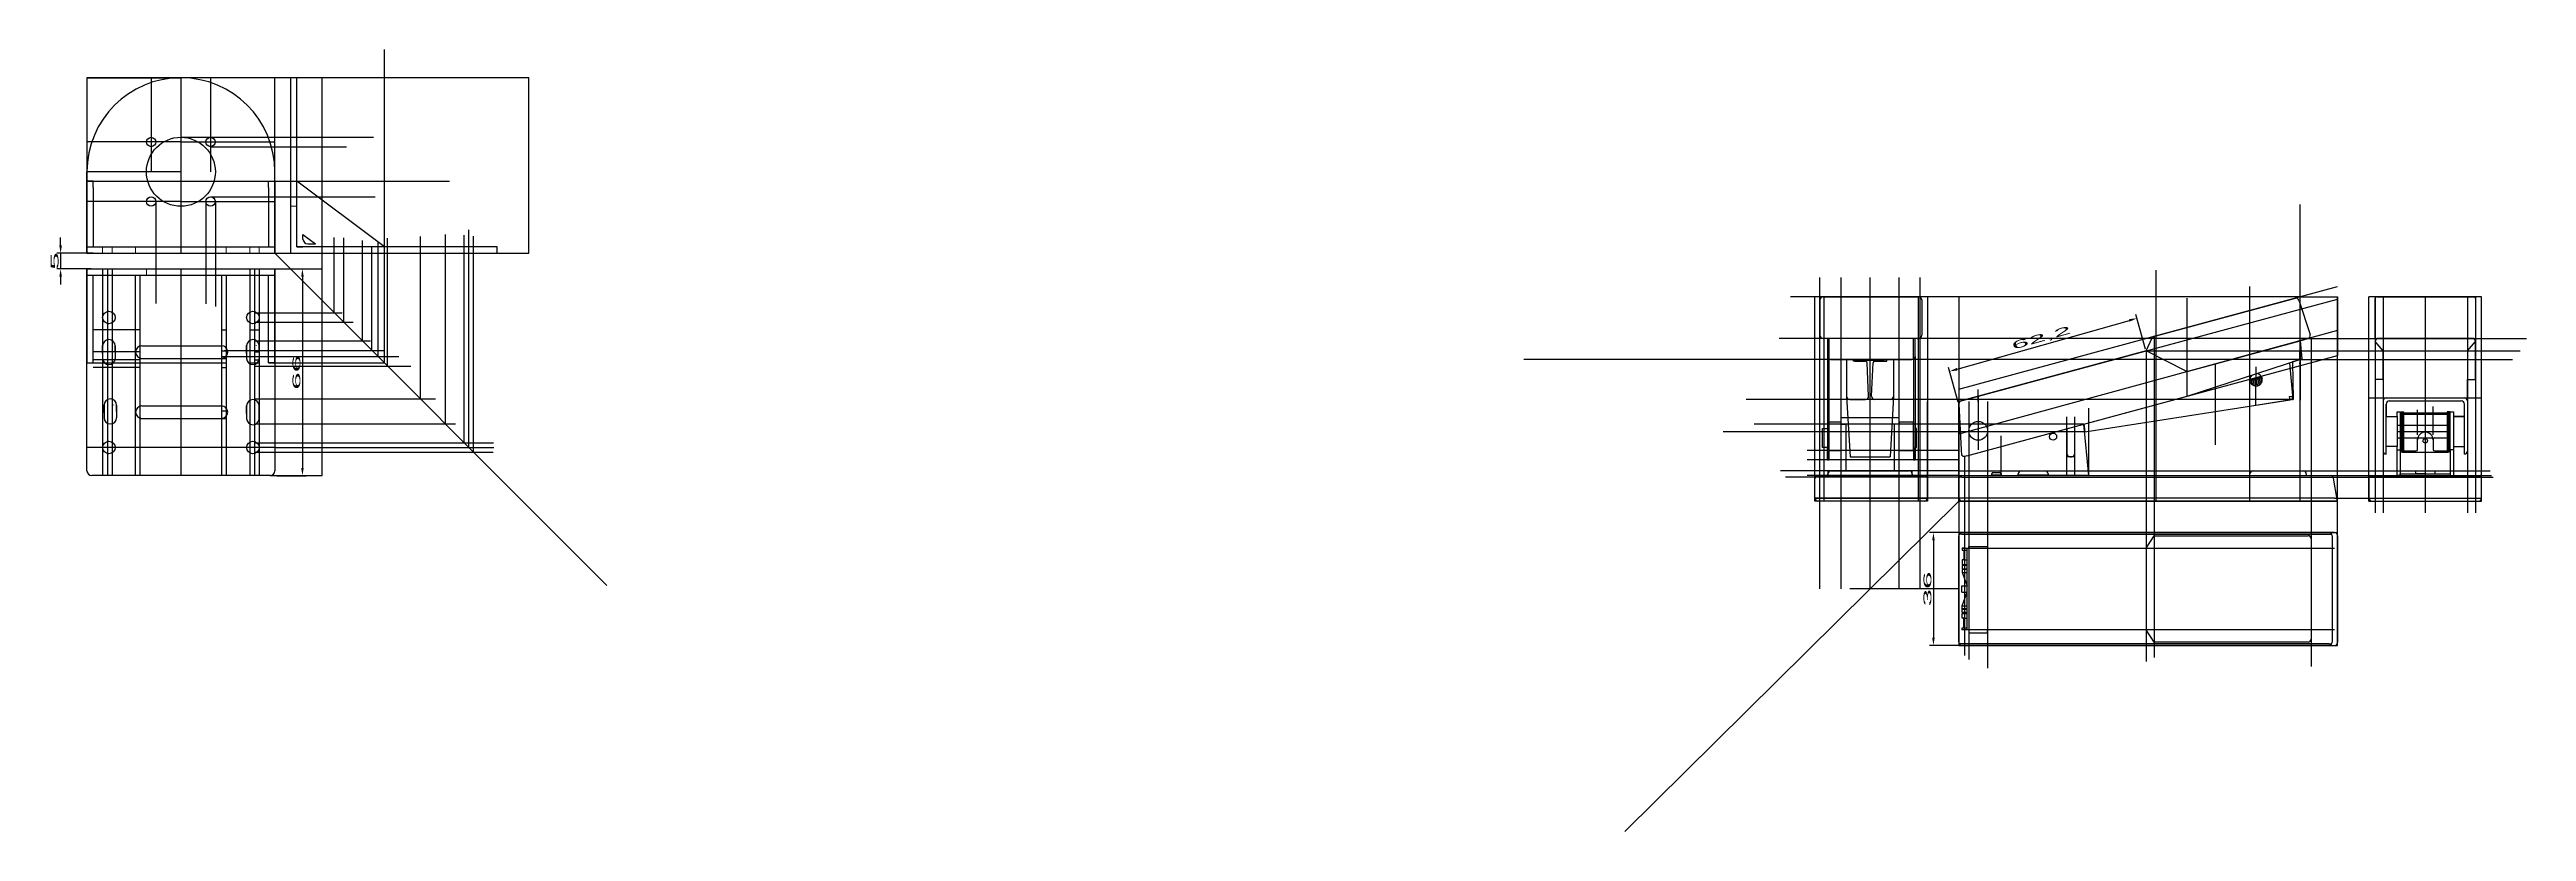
# Model space of a CAD drawing. Header units: millimetres. Extents: x 112843 to 136459, y 32134 to 44124.
# Drawn here: x 120690 to 121481, y 36401 to 36651 of the extents above; entities that cross this region are included whole.
import ezdxf

# ---------------------------------------------------------------- set-up
doc = ezdxf.new("R2010")
doc.units = ezdxf.units.MM
doc.layers.add('blue', color=2, linetype='Continuous', lineweight=25)
doc.layers.add('RED', color=1, linetype='Continuous', lineweight=5)
doc.layers.add('green', color=3, linetype='Continuous')
doc.styles.get("Standard").update_dxf_attribs({"font": '', "width": 3, "height": 1.5})
doc.styles.get('Standard').set_extended_font_data('Bahnschrift')
doc.dimstyles.new('ISO-25', dxfattribs={"dimtxt": 2.5, "dimasz": 2.5, "dimexe": 1.25, "dimexo": 0.625, "dimtad": 1, "dimtxsty": 'Standard', "dimcen": 2.5, "dimadec": 0, "dimazin": 0, "dimtfac": 1, "dimtmove": 0, "dimatfit": 3, "dimfxl": 1, "dimarcsym": 0})

msp = doc.modelspace()

# ---------------------------------------------------------------- blocks, each defined once
blk = doc.blocks.new('*D1')
at = {"layer": 'Defpoints', "color": 0, "transparency": 16777216}
for p in [(120762.07, 36580.68), (120762.07, 36514.68), (120770.89, 36514.68)]:
    blk.add_point(p, dxfattribs=at)
at = {"layer": 'green', "color": 0, "lineweight": -2, "transparency": 16777216}
for p, q in [((120762.7, 36580.68), (120772.14, 36580.68)), ((120770.89, 36578.18), (120770.89, 36517.18)), ((120762.7, 36514.68), (120772.14, 36514.68))]:
    blk.add_line(p, q, dxfattribs=at)
at = {"layer": 'green', "color": 0, "transparency": 16777216}
for points in [[(120770.48, 36578.18), (120771.31, 36578.18), (120770.89, 36580.68)], [(120770.48, 36517.18), (120771.31, 36517.18), (120770.89, 36514.68)]]:
    blk.add_solid(points, dxfattribs=at)
at = {"layer": 'green', "color": 0, "transparency": 16777216, "insert": (120768.99, 36547.68), "char_height": 2.5, "attachment_point": 5, "rotation": 90}
blk.add_mtext('66', dxfattribs=at)
blk = doc.blocks.new('*D2')
at = {"layer": 'Defpoints', "color": 0, "transparency": 16777216}
for p in [(120693.65, 36580.68), (120704.07, 36585.68), (120704.07, 36580.68)]:
    blk.add_point(p, dxfattribs=at)
at = {"layer": 'green', "color": 0, "lineweight": -2, "transparency": 16777216}
for p, q in [((120693.65, 36588.18), (120693.65, 36590.68)), ((120703.45, 36585.68), (120692.4, 36585.68)), ((120703.45, 36580.68), (120692.4, 36580.68)), ((120693.65, 36585.68), (120693.65, 36580.68)), ((120693.65, 36578.18), (120693.65, 36575.68))]:
    blk.add_line(p, q, dxfattribs=at)
at = {"layer": 'green', "color": 0, "transparency": 16777216}
for points in [[(120693.23, 36588.18), (120694.06, 36588.18), (120693.65, 36585.68)], [(120693.23, 36578.18), (120694.06, 36578.18), (120693.65, 36580.68)]]:
    blk.add_solid(points, dxfattribs=at)
at = {"layer": 'green', "color": 0, "transparency": 16777216, "insert": (120691.75, 36583.18), "char_height": 2.5, "attachment_point": 5, "rotation": 90}
blk.add_mtext('5', dxfattribs=at)
blk = doc.blocks.new('*D3')
at = {"layer": 'Defpoints', "color": 0, "transparency": 16777216}
for p in [(121356.91, 36564.93), (121359.86, 36554.5), (121300.01, 36537.55)]:
    blk.add_point(p, dxfattribs=at)
at = {"layer": 'green', "color": 0, "lineweight": -2, "transparency": 16777216}
for p, q in [((121299.46, 36548.67), (121354.51, 36564.25)), ((121359.69, 36555.1), (121356.57, 36566.13)), ((121299.84, 36538.16), (121296.72, 36549.19))]:
    blk.add_line(p, q, dxfattribs=at)
at = {"layer": 'green', "color": 0, "transparency": 16777216}
for points in [[(121354.39, 36564.65), (121354.62, 36563.85), (121356.91, 36564.93)], [(121299.35, 36549.07), (121299.58, 36548.27), (121297.06, 36547.99)]]:
    blk.add_solid(points, dxfattribs=at)
at = {"layer": 'green', "color": 0, "transparency": 16777216, "insert": (121326.41, 36558.51), "char_height": 2.5, "attachment_point": 5, "rotation": 15.80362}
blk.add_mtext('62,2', dxfattribs=at)
blk = doc.blocks.new('*D4')
at = {"layer": 'blue', "color": 0, "lineweight": -2, "transparency": 16777216}
for p, q in [((121300.93, 36496.52), (121290.65, 36496.52)), ((121291.9, 36494.02), (121291.9, 36463.02)), ((121300.39, 36460.52), (121290.65, 36460.52))]:
    blk.add_line(p, q, dxfattribs=at)
at = {"layer": 'blue', "color": 0, "transparency": 16777216}
for points in [[(121291.48, 36494.02), (121292.31, 36494.02), (121291.9, 36496.52)], [(121291.48, 36463.02), (121292.31, 36463.02), (121291.9, 36460.52)]]:
    blk.add_solid(points, dxfattribs=at)
at = {"layer": 'Defpoints', "color": 0, "transparency": 16777216}
for p in [(121301.55, 36496.52), (121291.9, 36460.52), (121301.01, 36460.52)]:
    blk.add_point(p, dxfattribs=at)
at = {"layer": 'blue', "color": 0, "transparency": 16777216, "insert": (121289.99, 36478.52), "char_height": 2.5, "attachment_point": 5, "rotation": 90}
blk.add_mtext('36', dxfattribs=at)

# ---------------------------------------------------------------- dimensions: what is measured, and where the dimension line sits
at = {"layer": 'blue'}
dim = msp.add_linear_dim(base=(121291.896, 36460.52), p1=(121301.553, 36496.52), p2=(121301.012, 36460.52), angle=90, dimstyle='ISO-25', dxfattribs=at)
dim.commit()
dim.dimension.update_dxf_attribs({"geometry": '*D4', "text_midpoint": (121289.994, 36478.52)})
at = {"layer": 'green'}
for base, p1, p2, picture, middle in [((120693.648, 36580.685), (120704.074, 36585.685), (120704.074, 36580.685), '*D2', (120691.751, 36583.185)), ((120770.892, 36514.685), (120762.074, 36580.685), (120762.074, 36514.685), '*D1', (120768.99, 36547.685))]:
    dim = msp.add_linear_dim(base=base, p1=p1, p2=p2, angle=90, dimstyle='ISO-25', dxfattribs=at)
    dim.commit()
    dim.dimension.update_dxf_attribs({"geometry": picture, "text_midpoint": middle})
dim = msp.add_aligned_dim(p1=(121300.012, 36537.555), p2=(121359.865, 36554.496), distance=10.843, dimstyle='ISO-25', dxfattribs=at)
dim.commit()
dim.dimension.update_dxf_attribs({"geometry": '*D3', "text_midpoint": (121326.406, 36558.506)})

# ---------------------------------------------------------------- linework, layer by layer
at = {"layer": 'blue'}
for p, q in [((120767.074, 36641.685), (120767.074, 36585.685)), ((120769.074, 36641.685), (120767.074, 36641.685)), ((120769.074, 36587.685), (120769.074, 36641.685)), ((120702.074, 36608.685), (120702.074, 36611.685)), ((120762.074, 36608.685), (120762.074, 36611.685)), ((120702.074, 36606.685), (120702.074, 36608.685)), ((120704.074, 36608.685), (120702.074, 36608.685)), ((120702.074, 36585.685), (120702.074, 36606.685)), ((120702.074, 36606.685), (120702.074, 36606.685)), ((120704.074, 36606.685), (120704.074, 36608.685)), ((120704.074, 36606.685), (120704.074, 36587.685)), ((120760.074, 36606.685), (120760.074, 36608.685)), ((120760.074, 36608.685), (120762.074, 36608.685)), ((120760.074, 36606.685), (120760.074, 36587.685)), ((120762.074, 36608.685), (120762.074, 36606.685)), ((120762.074, 36585.685), (120762.074, 36608.685)), ((120762.074, 36608.685), (120762.074, 36585.685)), ((120762.074, 36585.685), (120762.074, 36608.685)), ((120762.074, 36585.685), (120762.074, 36606.685)), ((120797.074, 36587.685), (120769.074, 36608.685)), ((120702.074, 36585.685), (120702.074, 36587.685)), ((120702.074, 36587.685), (120762.074, 36587.685)), ((120833.074, 36587.685), (120769.074, 36587.685)), ((120769.074, 36587.685), (120771.074, 36587.685)), ((120771.074, 36590.185), (120771.074, 36591.685)), ((120771.074, 36591.685), (120775.074, 36588.685)), ((120772.574, 36588.685), (120775.074, 36588.685)), ((120833.074, 36585.685), (120833.074, 36587.685)), ((120704.074, 36585.685), (120702.074, 36585.685)), ((120702.074, 36580.685), (120762.074, 36580.685)), ((120702.074, 36516.185), (120702.074, 36580.685)), ((120702.074, 36580.685), (120702.074, 36578.685)), ((120702.074, 36578.685), (120762.074, 36578.685)), ((120704.074, 36585.685), (120704.074, 36585.685)), ((120704.074, 36585.685), (120760.074, 36585.685)), ((120704.074, 36550.685), (120704.074, 36578.685)), ((120760.074, 36585.685), (120762.074, 36585.685)), ((120760.074, 36550.685), (120760.074, 36578.685)), ((120762.074, 36580.685), (120762.074, 36516.185)), ((120762.074, 36578.685), (120762.074, 36580.685)), ((120762.074, 36550.685), (120762.074, 36578.685)), ((120767.074, 36585.685), (120833.074, 36585.685)), ((121255.655, 36570.777), (121255.655, 36559.498)), ((121256.655, 36571.777), (121286.655, 36571.777)), ((121286.655, 36571.777), (121287.155, 36571.777)), ((121288.155, 36570.777), (121288.155, 36559.498)), ((121362.435, 36559.19), (121407.407, 36571.345)), ((121408.618, 36570.691), (121412.22, 36559.705)), ((121433.012, 36558.498), (121433.012, 36571.277)), ((121433.512, 36571.777), (121464.512, 36571.777)), ((121465.012, 36571.277), (121465.012, 36558.498)), ((120707.074, 36553.685), (120707.074, 36556.185)), ((120707.074, 36554.129), (120707.074, 36556.129)), ((120707.074, 36556.129), (120707.074, 36552.129)), ((120710.074, 36556.185), (120710.074, 36556.129)), ((120711.074, 36554.129), (120711.074, 36556.129)), ((120711.074, 36556.129), (120711.074, 36552.129)), ((120719.574, 36556.129), (120745.03, 36556.129)), ((120753.074, 36553.685), (120753.074, 36556.185)), ((120753.074, 36554.129), (120753.074, 36556.129)), ((120753.074, 36556.129), (120753.074, 36552.129)), ((120756.074, 36556.185), (120756.074, 36556.129)), ((120757.074, 36554.129), (120757.074, 36556.129)), ((120757.074, 36556.129), (120757.074, 36552.129)), ((121286.655, 36558.498), (121256.655, 36558.498)), ((121258.012, 36558.498), (121258.012, 36552.767)), ((121258.512, 36558.498), (121258.512, 36551.901)), ((121285.512, 36551.901), (121285.512, 36558.498)), ((121286.012, 36552.767), (121286.012, 36558.498)), ((121286.655, 36558.498), (121287.155, 36558.498)), ((121359.865, 36554.496), (121300.751, 36538.52)), ((121359.865, 36554.496), (121361.789, 36558.646)), ((121372.656, 36548.069), (121359.865, 36554.496)), ((121373.368, 36547.997), (121409.012, 36557.738)), ((121408.985, 36551.767), (121409.012, 36557.738)), ((121409.012, 36557.738), (121411.534, 36558.429)), ((121409.012, 36557.738), (121409.541, 36552.006)), ((121433.012, 36558.498), (121433.012, 36557.498)), ((121433.012, 36557.498), (121433.012, 36545.498)), ((121435.512, 36554.496), (121433.012, 36557.498)), ((121464.012, 36558.498), (121434.012, 36558.498)), ((121435.512, 36545.498), (121435.512, 36554.496)), ((121435.512, 36554.496), (121462.512, 36554.496)), ((121462.512, 36554.496), (121465.012, 36557.498)), ((121462.512, 36554.496), (121462.512, 36545.359)), ((121465.012, 36558.498), (121465.012, 36557.498)), ((121465.012, 36545.359), (121465.012, 36557.498)), ((120702.074, 36550.685), (120704.074, 36550.685)), ((120719.574, 36552.129), (120745.03, 36552.129)), ((120762.074, 36550.685), (120760.074, 36550.685)), ((121258.012, 36552.767), (121258.012, 36519.72)), ((121258.512, 36551.901), (121258.512, 36519.72)), ((121259.012, 36551.767), (121285.012, 36551.767)), ((121264.155, 36551.767), (121264.155, 36539.999)), ((121266.31, 36551.767), (121266.31, 36551.712)), ((121266.81, 36551.212), (121270.202, 36551.212)), ((121267.424, 36551.517), (121267.424, 36551.767)), ((121267.424, 36551.517), (121276.2, 36551.517)), ((121270.655, 36551.212), (121270.68, 36551.214)), ((121271.176, 36540.043), (121270.701, 36550.735)), ((121272.136, 36540.043), (121272.608, 36550.713)), ((121273.108, 36551.191), (121276.517, 36551.191)), ((121276.2, 36551.517), (121276.2, 36551.767)), ((121277.017, 36551.691), (121277.017, 36551.767)), ((121279.155, 36551.767), (121279.155, 36539.999)), ((121285.512, 36551.901), (121285.512, 36519.72)), ((121286.012, 36552.767), (121286.012, 36519.72)), ((121372.998, 36540.074), (121408.985, 36551.767)), ((121406.771, 36539.016), (121405.766, 36550.721)), ((121406.635, 36551.004), (121408.985, 36551.767)), ((121409.541, 36552.006), (121408.986, 36551.906)), ((121408.987, 36552.153), (121408.987, 36552.153)), ((121264.155, 36539.999), (121265.32, 36520.72)), ((121265.155, 36538.999), (121270.177, 36538.999)), ((121278.155, 36538.999), (121273.135, 36538.999)), ((121279.155, 36539.999), (121278.079, 36520.72)), ((121302.534, 36521.002), (121372.998, 36540.074)), ((121340.288, 36528.635), (121405.823, 36538.868)), ((121392.949, 36545.28), (121396.713, 36546.221)), ((121393.009, 36545.038), (121392.965, 36545.026)), ((121393.009, 36545.038), (121396.774, 36545.979)), ((121393.339, 36545.054), (121393.339, 36545.054)), ((121393.436, 36545.144), (121393.814, 36543.633)), ((121393.921, 36545.266), (121394.399, 36543.357)), ((121394.406, 36545.387), (121394.933, 36543.28)), ((121394.891, 36545.508), (121395.434, 36543.34)), ((121395.377, 36545.63), (121395.903, 36543.523)), ((121395.862, 36545.751), (121396.339, 36543.842)), ((121396.347, 36545.872), (121396.725, 36544.361)), ((121396.774, 36545.979), (121396.818, 36545.991)), ((121396.832, 36545.993), (121396.889, 36545.765)), ((121405.689, 36539.961), (121406.39, 36540.047)), ((121405.823, 36538.868), (121405.689, 36539.961)), ((121406.39, 36540.047), (121406.556, 36538.982)), ((121406.556, 36538.982), (121406.771, 36539.016)), ((121433.012, 36545.498), (121435.512, 36545.498)), ((121435.512, 36545.498), (121435.512, 36539.52)), ((121435.512, 36539.52), (121435.512, 36538.52)), ((121436.512, 36539.52), (121461.512, 36539.52)), ((121462.512, 36545.359), (121465.012, 36545.359)), ((121462.512, 36539.52), (121462.512, 36545.359)), ((121462.512, 36539.52), (121462.512, 36538.52)), ((120707.531, 36534.741), (120707.531, 36537.241)), ((120707.531, 36535.185), (120707.531, 36537.185)), ((120707.531, 36537.185), (120707.531, 36533.185)), ((120710.531, 36537.241), (120710.531, 36537.185)), ((120711.531, 36535.185), (120711.531, 36537.185)), ((120711.531, 36537.185), (120711.531, 36533.185)), ((120719.574, 36536.948), (120745.03, 36536.948)), ((120719.574, 36532.948), (120745.03, 36532.948)), ((120753.074, 36534.504), (120753.074, 36537.004)), ((120753.074, 36534.948), (120753.074, 36536.948)), ((120753.074, 36536.948), (120753.074, 36532.948)), ((120756.074, 36537.004), (120756.074, 36536.948)), ((120757.074, 36532.685), (120757.074, 36537.685)), ((120757.074, 36534.948), (120757.074, 36536.948)), ((120757.074, 36536.948), (120757.074, 36532.948)), ((121262.405, 36531.72), (121258.512, 36531.72)), ((121262.405, 36516.22), (121262.405, 36531.72)), ((121262.405, 36522.72), (121262.405, 36531.72)), ((121262.405, 36531.126), (121263.905, 36531.126)), ((121263.905, 36531.126), (121263.905, 36516.22)), ((121280.905, 36531.126), (121279.405, 36531.126)), ((121279.405, 36531.126), (121279.405, 36516.22)), ((121285.512, 36531.72), (121280.905, 36531.72)), ((121280.905, 36531.72), (121280.905, 36531.126)), ((121280.905, 36516.22), (121280.905, 36531.126)), ((121285.512, 36522.72), (121285.512, 36531.72)), ((121300.012, 36537.555), (121300.709, 36522.933)), ((121341.512, 36514.72), (121339.939, 36531.126)), ((121435.512, 36538.52), (121435.512, 36522.52)), ((121436.512, 36521.52), (121436.512, 36537.52)), ((121436.512, 36537.52), (121436.512, 36533.52)), ((121436.512, 36533.52), (121440.012, 36533.52)), ((121437.512, 36538.52), (121460.512, 36538.52)), ((121440.012, 36533.52), (121440.012, 36535.064)), ((121440.012, 36535.064), (121441.012, 36535.064)), ((121440.012, 36533.52), (121440.012, 36524.02)), ((121441.012, 36535.064), (121441.012, 36514.72)), ((121441.212, 36535.064), (121441.212, 36522.667)), ((121441.212, 36535.064), (121441.612, 36535.064)), ((121441.612, 36535.064), (121441.612, 36522.557)), ((121441.612, 36535.064), (121442.012, 36535.064)), ((121442.012, 36535.064), (121442.012, 36522.844)), ((121442.012, 36534.71), (121456.012, 36534.71)), ((121456.012, 36534.188), (121442.012, 36534.188)), ((121442.012, 36530.77), (121456.012, 36530.77)), ((121444.981, 36534.71), (121444.981, 36534.188)), ((121446.512, 36534.71), (121446.512, 36534.188)), ((121451.512, 36534.71), (121451.512, 36534.188)), ((121453.043, 36534.71), (121453.043, 36534.188)), ((121456.412, 36535.064), (121456.012, 36535.064)), ((121456.012, 36535.064), (121456.012, 36522.557)), ((121456.012, 36534.71), (121456.012, 36534.188)), ((121456.812, 36535.064), (121456.412, 36535.064)), ((121456.412, 36535.064), (121456.412, 36522.557)), ((121456.812, 36535.064), (121456.812, 36522.667)), ((121457.012, 36535.064), (121458.012, 36535.064)), ((121457.012, 36522.883), (121457.012, 36535.064)), ((121458.012, 36535.064), (121458.012, 36522.883)), ((121458.012, 36533.52), (121461.512, 36533.52)), ((121461.512, 36533.52), (121458.012, 36533.52)), ((121458.012, 36533.52), (121458.012, 36524.02)), ((121461.512, 36521.52), (121461.512, 36537.52)), ((121462.512, 36538.52), (121462.512, 36522.52)), ((121256.512, 36523.72), (121256.512, 36529.72)), ((121256.512, 36529.72), (121258.012, 36529.72)), ((121258.012, 36523.72), (121256.512, 36523.72)), ((121258.012, 36519.72), (121258.012, 36523.72)), ((121286.512, 36529.72), (121286.012, 36529.72)), ((121286.012, 36519.72), (121286.012, 36523.72)), ((121286.012, 36523.72), (121286.512, 36523.72)), ((121286.512, 36523.72), (121286.512, 36529.72)), ((121300.709, 36522.933), (121300.866, 36521.254)), ((121313.512, 36514.997), (121313.512, 36523.973)), ((121334.512, 36529.644), (121334.512, 36521.72)), ((121337.012, 36521.72), (121337.012, 36530.334)), ((121440.012, 36524.02), (121436.512, 36524.02)), ((121440.012, 36514.72), (121440.012, 36524.02)), ((121440.012, 36522.883), (121441.012, 36522.883)), ((121442.012, 36526.77), (121446.012, 36526.77)), ((121442.012, 36522.844), (121442.012, 36522.557)), ((121446.512, 36523.057), (121446.512, 36526.27)), ((121451.512, 36526.27), (121451.512, 36523.057)), ((121452.012, 36526.77), (121456.012, 36526.77)), ((121458.012, 36522.883), (121457.012, 36522.883)), ((121457.012, 36522.883), (121457.012, 36514.72)), ((121458.012, 36524.02), (121461.512, 36524.02)), ((121458.012, 36522.883), (121458.012, 36514.72)), ((121258.012, 36519.72), (121258.512, 36519.72)), ((121258.155, 36514.72), (121258.155, 36515.22)), ((121258.512, 36522.72), (121262.405, 36522.72)), ((121259.155, 36516.22), (121284.155, 36516.22)), ((121265.32, 36520.72), (121278.079, 36520.72)), ((121280.905, 36522.72), (121285.512, 36522.72)), ((121285.155, 36515.22), (121285.155, 36514.72)), ((121285.512, 36519.72), (121286.012, 36519.72)), ((121302.534, 36521.002), (121301.861, 36520.825)), ((121310.512, 36514.72), (121310.512, 36515.22)), ((121310.512, 36514.997), (121313.512, 36514.997)), ((121311.012, 36515.72), (121313.012, 36515.72)), ((121313.512, 36515.22), (121313.512, 36514.72)), ((121319.012, 36514.72), (121319.012, 36515.22)), ((121319.012, 36514.997), (121328.512, 36514.997)), ((121320.012, 36516.22), (121327.512, 36516.22)), ((121328.512, 36515.22), (121328.512, 36514.72)), ((121335.512, 36520.72), (121336.012, 36520.72)), ((121393.012, 36514.72), (121393.012, 36515.22)), ((121394.012, 36516.22), (121410.012, 36516.22)), ((121411.012, 36515.22), (121411.012, 36514.72)), ((121436.512, 36521.52), (121436.512, 36521.52)), ((121441.012, 36522.401), (121441.012, 36521.901)), ((121441.012, 36522.401), (121441.012, 36522.242)), ((121441.012, 36515.22), (121446.012, 36515.22)), ((121441.612, 36522.557), (121446.012, 36522.557)), ((121441.712, 36522.167), (121456.312, 36522.167)), ((121446.012, 36515.22), (121446.012, 36516.22)), ((121446.012, 36516.22), (121452.012, 36516.22)), ((121446.012, 36515.22), (121452.012, 36515.22)), ((121452.012, 36522.557), (121456.412, 36522.557)), ((121452.012, 36516.22), (121452.012, 36515.22)), ((121452.012, 36515.22), (121457.012, 36515.22)), ((121456.412, 36522.557), (121456.012, 36522.557)), ((121457.012, 36515.22), (121457.012, 36514.72)), ((121461.512, 36521.52), (121461.512, 36521.52)), ((120760.574, 36514.685), (120703.574, 36514.685)), ((121254.012, 36507.52), (121254.012, 36513.72)), ((121254.012, 36507.52), (121290.012, 36507.52)), ((121254.012, 36507.52), (121254.012, 36507.52)), ((121255.012, 36514.72), (121289.012, 36514.72)), ((121290.012, 36513.72), (121290.012, 36507.52)), ((121290.012, 36507.52), (121290.012, 36507.52)), ((121300.012, 36507.52), (121300.012, 36513.72)), ((121301.012, 36507.52), (121300.012, 36507.52)), ((121301.012, 36514.22), (121300.146, 36514.22)), ((121301.012, 36514.72), (121393.012, 36514.72)), ((121301.012, 36514.22), (121393.012, 36514.22)), ((121420.012, 36507.52), (121301.012, 36507.52)), ((121313.512, 36514.72), (121310.512, 36514.72)), ((121313.512, 36514.72), (121319.012, 36514.72)), ((121341.512, 36514.72), (121319.012, 36514.72)), ((121319.012, 36514.72), (121328.512, 36514.72)), ((121328.512, 36514.72), (121341.512, 36514.72)), ((121393.012, 36514.72), (121411.012, 36514.72)), ((121393.012, 36514.22), (121411.012, 36514.22)), ((121411.012, 36514.72), (121418.681, 36514.72)), ((121411.012, 36514.22), (121419.547, 36514.22)), ((121420.904, 36507.11), (121419.665, 36513.9)), ((121420.012, 36507.52), (121420.829, 36507.52)), ((121431.012, 36514.22), (121431.012, 36514.22)), ((121467.012, 36514.22), (121431.012, 36514.22)), ((121431.012, 36514.22), (121431.012, 36507.52)), ((121431.012, 36507.52), (121467.012, 36507.52)), ((121431.012, 36507.52), (121431.012, 36507.52)), ((121431.512, 36514.72), (121466.512, 36514.72)), ((121441.012, 36514.72), (121440.012, 36514.72)), ((121441.012, 36514.72), (121441.012, 36514.72)), ((121467.012, 36514.22), (121467.012, 36514.22)), ((121467.012, 36507.52), (121467.012, 36514.22)), ((121467.012, 36507.52), (121467.012, 36507.52)), ((121289.012, 36506.52), (121255.012, 36506.52)), ((121420.012, 36506.52), (121301.012, 36506.52)), ((121420.012, 36506.52), (121420.412, 36506.52)), ((121432.012, 36506.52), (121466.012, 36506.52)), ((121300.012, 36461.52), (121300.012, 36495.52)), ((121301.012, 36496.02), (121300.146, 36496.02)), ((121301.012, 36496.52), (121418.273, 36496.52)), ((121301.012, 36496.52), (121301.012, 36496.52)), ((121301.012, 36496.02), (121418.273, 36496.02)), ((121301.861, 36491.52), (121301.041, 36491.52)), ((121301.041, 36491.52), (121301.041, 36490.863)), ((121301.861, 36491.52), (121359.865, 36491.52)), ((121302.653, 36465.52), (121302.653, 36491.52)), ((121303.212, 36491.52), (121303.212, 36492.02)), ((121303.212, 36492.02), (121309.212, 36492.02)), ((121303.212, 36491.52), (121303.212, 36491.52)), ((121309.212, 36492.02), (121309.212, 36491.52)), ((121359.865, 36491.52), (121362.435, 36495.52)), ((121359.865, 36491.52), (121359.865, 36465.52)), ((121362.435, 36496.52), (121412.548, 36496.52)), ((121362.435, 36495.52), (121362.435, 36461.52)), ((121362.435, 36495.52), (121411.548, 36495.52)), ((121412.548, 36494.52), (121412.548, 36462.52)), ((121418.273, 36496.52), (121420.012, 36496.52)), ((121418.273, 36496.02), (121419.139, 36496.02)), ((121419.273, 36495.52), (121419.273, 36461.52)), ((121421.012, 36495.52), (121421.012, 36461.52)), ((121301.041, 36490.863), (121301.562, 36490.863)), ((121301.562, 36487.863), (121301.062, 36487.863)), ((121301.062, 36487.863), (121301.062, 36486.363)), ((121301.062, 36486.363), (121302.653, 36486.363)), ((121302.653, 36485.966), (121301.062, 36485.966)), ((121301.062, 36485.966), (121301.062, 36484.966)), ((121301.062, 36484.966), (121302.653, 36484.966)), ((121302.653, 36484.739), (121301.062, 36484.739)), ((121301.062, 36484.739), (121301.062, 36483.739)), ((121301.062, 36483.739), (121302.653, 36483.739)), ((121301.062, 36483.739), (121302.653, 36479.52)), ((121301.562, 36490.863), (121302.653, 36490.863)), ((121301.562, 36490.863), (121301.562, 36487.863)), ((121301.562, 36487.863), (121302.653, 36487.863)), ((121301.016, 36479.52), (121302.653, 36479.52)), ((121301.016, 36477.52), (121301.016, 36479.52)), ((121301.016, 36477.52), (121302.653, 36477.52)), ((121301.062, 36473.15), (121302.653, 36477.52)), ((121301.062, 36472.15), (121301.062, 36473.15)), ((121301.062, 36473.15), (121302.653, 36473.15)), ((121302.653, 36472.15), (121301.062, 36472.15)), ((121301.062, 36471.052), (121301.062, 36472.052)), ((121301.062, 36472.052), (121302.653, 36472.052)), ((121302.653, 36471.052), (121301.062, 36471.052)), ((121301.062, 36469.151), (121301.062, 36470.651)), ((121301.062, 36470.651), (121302.653, 36470.651)), ((121301.562, 36469.151), (121301.062, 36469.151)), ((121301.562, 36469.151), (121301.562, 36466.151)), ((121301.562, 36466.151), (121301.562, 36469.151)), ((121301.562, 36469.151), (121302.653, 36469.151)), ((121301.012, 36461.02), (121300.146, 36461.02)), ((121418.273, 36461.02), (121301.012, 36461.02)), ((121418.273, 36460.52), (121301.012, 36460.52)), ((121301.045, 36465.52), (121301.045, 36466.151)), ((121301.045, 36466.151), (121301.562, 36466.151)), ((121301.562, 36465.52), (121301.045, 36465.52)), ((121301.562, 36466.151), (121302.653, 36466.151)), ((121302.653, 36465.52), (121301.562, 36465.52)), ((121359.865, 36465.52), (121302.653, 36465.52)), ((121303.212, 36465.52), (121303.212, 36464.52)), ((121303.212, 36464.52), (121309.212, 36464.52)), ((121306.356, 36465.52), (121306.356, 36465.52)), ((121309.212, 36464.52), (121309.212, 36465.52)), ((121362.435, 36461.52), (121359.865, 36465.52)), ((121411.548, 36461.52), (121362.435, 36461.52)), ((121412.548, 36460.52), (121362.435, 36460.52)), ((121418.273, 36461.02), (121419.139, 36461.02)), ((121418.273, 36460.52), (121420.012, 36460.52))]:
    msp.add_line(p, q, dxfattribs=at)
for centre, radius in [((120732.074, 36611.685), 11), ((120722.574, 36621.185), 1.5), ((120741.574, 36621.185), 1.5), ((120722.574, 36602.185), 1.5), ((120741.574, 36602.185), 1.5), ((120709.074, 36565.185), 2), ((120755.074, 36565.185), 2), ((121306.212, 36528.996), 3), ((120709.074, 36523.685), 2), ((120755.074, 36523.685), 2), ((121330.112, 36527.145), 1.142), ((121449.012, 36525.8), 0.708)]:
    msp.add_circle(centre, radius, dxfattribs=at)
for centre, radius, start, end in [((120732.074, 36611.685), 30, 0, 180), ((120772.574, 36590.185), 1.5, 180, 270), ((121256.655, 36570.777), 1, 90, 180), ((121287.155, 36570.777), 1, 0, 90), ((121407.668, 36570.379), 1, 18.15244, 105.124066), ((121433.512, 36571.277), 0.5, 90, 180), ((121464.512, 36571.277), 0.5, 0, 90), ((120709.074, 36556.129), 2, 0, 180), ((120719.574, 36554.129), 2, 90, 270), ((120745.03, 36554.129), 2, 270, 90), ((120755.074, 36556.129), 2, 0, 180), ((121256.655, 36559.498), 1, 180, 270), ((121287.155, 36559.498), 1, 270, 0), ((121362.696, 36558.225), 1, 105.124066, 155.123716), ((121411.27, 36559.394), 1, 285.317217, 18.15244), ((121434.012, 36557.498), 1, 90, 180), ((121464.012, 36557.498), 1, 0, 90), ((120709.074, 36552.129), 2, 180, 0), ((120755.074, 36552.129), 2, 180, 0), ((121259.012, 36552.767), 1, 180, 270), ((121266.81, 36551.712), 0.5, 180, 270), ((121270.202, 36550.712), 0.5, 2.545726, 90), ((121273.108, 36550.691), 0.5, 90, 177.462088), ((121276.517, 36551.691), 0.5, 270, 0), ((121285.012, 36552.767), 1, 270, 0), ((121373.105, 36548.962), 1, 243.321999, 285.285012), ((121394.949, 36545.28), 2, 131.663505, 84.338565), ((120709.531, 36537.185), 2, 0, 180), ((120755.074, 36536.948), 2, 0, 180), ((121265.155, 36539.999), 1, 180, 270), ((121270.177, 36539.999), 1, 270, 2.545726), ((121273.135, 36539.999), 1, 177.462088, 270), ((121278.155, 36539.999), 1, 270, 0), ((121436.512, 36538.52), 1, 90, 180), ((121461.512, 36538.52), 1, 0, 90), ((120709.531, 36533.185), 2, 180, 0), ((120719.574, 36534.948), 2, 90, 270), ((120745.03, 36534.948), 2, 270, 90), ((120755.074, 36532.948), 2, 180, 0), ((121301.012, 36537.555), 1, 105.122815, 180), ((121437.512, 36537.52), 1, 90, 180), ((121460.512, 36537.52), 1, 360, 90), ((121446.012, 36526.27), 0.5, 360, 90), ((121446.012, 36523.057), 0.5, 270, 360), ((121449.012, 36526.093), 2.5, 0, 180), ((121452.012, 36526.27), 0.5, 90, 180), ((121452.012, 36523.057), 0.5, 180, 270), ((120703.574, 36516.185), 1.5, 180, 270), ((120760.574, 36516.185), 1.5, 270, 0), ((121259.155, 36515.22), 1, 90, 180), ((121284.155, 36515.22), 1, 0, 90), ((121301.861, 36522.194), 1.369, 223.388281, 270), ((121311.012, 36515.22), 0.5, 90, 180), ((121313.012, 36515.22), 0.5, 360, 90), ((121320.012, 36515.22), 1, 90, 180), ((121327.512, 36515.22), 1, 0, 90), ((121335.512, 36521.72), 1, 180, 270), ((121336.012, 36521.72), 1, 270, 0), ((121394.012, 36515.22), 1, 90, 180), ((121410.012, 36515.22), 1, 0, 90), ((121436.512, 36522.52), 1, 180, 270), ((121441.712, 36522.667), 0.5, 180, 270), ((121456.312, 36522.667), 0.5, 270, 0), ((121461.512, 36522.52), 1, 270, 0), ((121255.012, 36513.72), 1, 90, 180), ((121255.012, 36507.52), 1, 180, 270), ((121289.012, 36513.72), 1, 360, 90), ((121289.012, 36507.52), 1, 270, 0), ((121301.012, 36513.72), 1, 90, 180), ((121301.012, 36507.52), 1, 180, 270), ((121418.681, 36513.72), 1, 10.343248, 90), ((121420.412, 36507.02), 0.5, 270, 10.343248), ((121431.512, 36514.22), 0.5, 90, 180), ((121432.012, 36507.52), 1, 180, 270), ((121466.012, 36507.52), 1, 270, 0), ((121466.512, 36514.22), 0.5, 0, 90), ((121301.012, 36495.52), 1, 90, 180), ((121411.548, 36494.52), 1, 360, 90), ((121418.273, 36495.52), 1, 0, 90), ((121420.012, 36495.52), 1, 360, 90), ((121301.012, 36461.52), 1, 180, 270), ((121411.548, 36462.52), 1, 270, 360), ((121418.273, 36461.52), 1, 270, 0), ((121420.012, 36461.52), 1, 270, 360)]:
    msp.add_arc(centre, radius, start, end, dxfattribs=at)
at = {"layer": 'green'}
for p, q in [((120797.074, 36550.685), (120797.074, 36650.685)), ((120702.074, 36641.685), (120702.074, 36585.685)), ((120762.074, 36641.685), (120702.074, 36641.685)), ((120702.074, 36641.685), (120702.074, 36615.685)), ((120702.074, 36641.685), (120732.074, 36641.685)), ((120722.574, 36641.685), (120722.574, 36611.685)), ((120732.074, 36641.685), (120732.074, 36615.685)), ((120732.074, 36641.685), (120732.074, 36611.685)), ((120741.574, 36641.685), (120741.574, 36611.685)), ((120762.074, 36585.685), (120762.074, 36641.685)), ((120777.191, 36641.685), (120762.074, 36641.685)), ((120777.191, 36514.685), (120777.191, 36641.685)), ((120843.191, 36641.685), (120777.191, 36641.685)), ((120843.191, 36585.685), (120843.191, 36641.685)), ((120732.074, 36621.185), (120702.074, 36621.185)), ((120732.074, 36622.685), (120793.6, 36622.685)), ((120732.074, 36621.185), (120762.074, 36621.185)), ((120741.574, 36619.685), (120785.018, 36619.685)), ((120732.074, 36611.685), (120702.074, 36611.685)), ((120732.074, 36611.685), (120732.074, 36585.685)), ((120702.074, 36608.685), (120762.074, 36608.685)), ((120732.074, 36602.185), (120702.074, 36602.185)), ((120724.074, 36602.185), (120724.074, 36569.605)), ((120732.074, 36602.185), (120762.074, 36602.185)), ((120740.074, 36602.185), (120740.074, 36569.496)), ((120741.574, 36603.685), (120794.125, 36603.685)), ((120743.074, 36602.185), (120743.074, 36568.73)), ((120762.074, 36608.685), (120817.883, 36608.685)), ((121409.012, 36506.52), (121409.012, 36601.237)), ((120781.074, 36566.685), (120781.074, 36590.734)), ((120784.074, 36563.685), (120784.074, 36590.597)), ((120790.074, 36557.685), (120790.074, 36589.779)), ((120793.074, 36554.685), (120793.074, 36587.685)), ((120795.074, 36552.685), (120795.074, 36589.185)), ((120798.074, 36549.685), (120798.074, 36590.461)), ((120808.574, 36539.185), (120808.574, 36591.006)), ((120816.574, 36531.185), (120816.574, 36591.688)), ((120822.574, 36525.185), (120822.574, 36591.415)), ((120824.074, 36523.685), (120824.074, 36593.154)), ((120825.574, 36522.185), (120825.574, 36591.143)), ((120702.074, 36585.685), (120762.074, 36585.685)), ((120702.074, 36578.685), (120702.074, 36550.685)), ((120707.074, 36580.685), (120707.074, 36514.685)), ((120708.574, 36580.685), (120708.574, 36514.685)), ((120710.074, 36580.685), (120710.074, 36514.685)), ((120717.574, 36514.685), (120717.574, 36578.685)), ((120719.074, 36514.685), (120719.074, 36578.685)), ((120732.074, 36580.685), (120732.074, 36514.685)), ((120745.074, 36578.685), (120745.074, 36514.685)), ((120746.574, 36578.685), (120746.574, 36514.685)), ((120754.074, 36580.685), (120754.074, 36514.685)), ((120755.574, 36580.685), (120755.574, 36514.685)), ((120757.074, 36580.685), (120757.074, 36514.685)), ((120762.074, 36585.685), (120777.191, 36585.685)), ((120762.074, 36585.685), (120868.14, 36479.619)), ((120762.074, 36580.685), (120777.191, 36580.685)), ((120777.191, 36585.685), (120843.191, 36585.685)), ((121363.012, 36506.52), (121363.012, 36580.24)), ((121409.012, 36571.777), (121246.234, 36571.777)), ((121254.012, 36506.52), (121254.012, 36571.777)), ((121255.655, 36478.52), (121255.655, 36577.895)), ((121257.012, 36506.52), (121257.012, 36571.777)), ((121262.405, 36478.52), (121262.405, 36577.895)), ((121271.655, 36478.52), (121271.655, 36577.895)), ((121280.905, 36478.52), (121280.905, 36577.895)), ((121287.012, 36571.777), (121287.012, 36506.52)), ((121287.655, 36478.52), (121287.655, 36577.895)), ((121290.012, 36571.777), (121290.012, 36506.52)), ((121300.012, 36542.32), (121421.012, 36575.02)), ((121300.012, 36571.777), (121300.012, 36506.52)), ((121300.012, 36538.32), (121421.012, 36571.02)), ((121363.012, 36559.346), (121407.512, 36571.372)), ((121372.998, 36540.074), (121372.998, 36571.303)), ((121393.012, 36506.52), (121393.012, 36575.02)), ((121409.012, 36571.777), (121421.012, 36571.777)), ((121421.012, 36506.52), (121421.012, 36571.777)), ((121421.012, 36571.777), (121421.012, 36571.02)), ((121421.012, 36571.02), (121421.012, 36553.02)), ((121431.012, 36506.52), (121431.012, 36571.777)), ((121467.012, 36571.777), (121431.012, 36571.777)), ((121433.012, 36571.777), (121433.012, 36502.781)), ((121435.512, 36571.777), (121435.512, 36502.781)), ((121449.012, 36571.777), (121449.012, 36502.781)), ((121462.512, 36571.777), (121462.512, 36502.781)), ((121465.012, 36571.777), (121465.012, 36502.781)), ((121467.012, 36506.52), (121467.012, 36571.777)), ((120755.574, 36566.685), (120783.535, 36566.685)), ((120755.574, 36563.685), (120787.083, 36563.685)), ((120719.074, 36561.185), (120704.074, 36561.185)), ((120745.074, 36561.185), (120746.574, 36561.185)), ((120745.074, 36554.572), (120746.574, 36554.572)), ((120745.907, 36554.685), (120797.074, 36554.685)), ((120754.074, 36561.185), (120757.074, 36561.185)), ((120755.574, 36557.685), (120792.677, 36557.685)), ((121411.714, 36558.498), (121242.668, 36558.498)), ((121421.012, 36561.02), (121300.012, 36527.946)), ((121359.865, 36554.496), (121359.865, 36455.356)), ((121359.865, 36554.496), (121479.285, 36554.496)), ((121362.435, 36559.19), (121362.435, 36456.594)), ((121412.548, 36558.705), (121408.666, 36557.741)), ((121409.012, 36557.738), (121409.012, 36538.738)), ((121412.548, 36558.705), (121410.129, 36558.075)), ((121411.714, 36558.498), (121481.331, 36558.498)), ((121412.548, 36558.705), (121412.548, 36453.809)), ((121421.012, 36553.02), (121421.012, 36561.02)), ((120702.074, 36550.685), (120746.574, 36550.685)), ((120719.074, 36554.185), (120704.074, 36554.185)), ((120719.074, 36551.685), (120704.074, 36551.685)), ((120719.074, 36549.185), (120704.074, 36549.185)), ((120719.074, 36552.072), (120745.074, 36552.072)), ((120745.074, 36552.685), (120801.682, 36552.685)), ((120745.074, 36552.072), (120746.574, 36552.072)), ((120745.074, 36549.185), (120746.574, 36549.185)), ((120754.074, 36550.685), (120757.074, 36550.685)), ((120755.574, 36554.185), (120757.074, 36554.185)), ((120755.574, 36551.685), (120757.074, 36551.685)), ((120755.574, 36549.685), (120805.503, 36549.685)), ((120760.074, 36550.685), (120762.074, 36550.685)), ((120762.074, 36550.685), (120797.074, 36550.685)), ((121408.985, 36551.767), (121161.011, 36551.767)), ((121258.012, 36551.767), (121258.012, 36538.999)), ((121266.31, 36551.212), (121266.31, 36551.767)), ((121270.655, 36551.212), (121266.31, 36551.212)), ((121272.63, 36551.191), (121277.017, 36551.191)), ((121277.017, 36551.191), (121277.017, 36551.767)), ((121286.012, 36551.767), (121286.012, 36538.999)), ((121302.534, 36521.002), (121421.012, 36553.02)), ((121381.945, 36550.342), (121381.945, 36524.526)), ((121394.921, 36537.127), (121394.963, 36549.433)), ((121409.016, 36551.777), (121406.635, 36551.015)), ((121406.635, 36551.015), (121406.771, 36539.016)), ((121409.012, 36549.777), (121408.981, 36550.777)), ((121409.012, 36549.777), (121409.016, 36551.777)), ((121409.016, 36551.777), (121476.923, 36551.777)), ((120755.574, 36539.185), (120813.416, 36539.185)), ((121406.663, 36538.999), (121232.095, 36538.999)), ((121306.212, 36538.32), (121306.212, 36542.228)), ((121306.212, 36539.996), (121306.212, 36528.996)), ((121392.965, 36545.026), (121393.451, 36545.143)), ((121393.451, 36545.143), (121393.936, 36545.264)), ((121393.936, 36545.264), (121394.422, 36545.38)), ((121394.422, 36545.38), (121394.906, 36545.507)), ((121394.906, 36545.507), (121395.391, 36545.628)), ((121406.771, 36539.016), (121394.921, 36537.127)), ((121395.391, 36545.628), (121395.875, 36545.754)), ((121395.875, 36545.754), (121396.352, 36545.905)), ((121431.012, 36539.52), (121467.012, 36539.52)), ((120719.074, 36532.891), (120745.074, 36532.891)), ((120745.074, 36535.391), (120746.574, 36535.391)), ((120745.074, 36532.891), (120746.574, 36532.891)), ((120755.574, 36531.185), (120819.829, 36531.185)), ((121339.939, 36531.126), (121234.658, 36531.126)), ((121262.405, 36514.72), (121262.405, 36533.22)), ((121262.405, 36533.22), (121280.905, 36533.22)), ((121290.012, 36506.52), (121290.012, 36538.32)), ((121300.012, 36506.52), (121300.012, 36538.32)), ((121300.012, 36538.32), (121300.012, 36522.933)), ((121303.212, 36538.32), (121303.212, 36456.021)), ((121306.212, 36538.32), (121306.212, 36522.933)), ((121309.212, 36538.32), (121309.212, 36522.933)), ((121334.512, 36514.72), (121334.512, 36533.503)), ((121337.012, 36514.72), (121337.012, 36533.503)), ((121339.94, 36531.111), (121340.288, 36528.635)), ((121341.512, 36514.72), (121341.512, 36536.259)), ((121440.012, 36530.77), (121457.012, 36530.77)), ((121446.512, 36527.681), (121446.512, 36535.706)), ((121451.512, 36527.681), (121451.512, 36536.749)), ((120762.074, 36523.685), (120702.074, 36523.685)), ((120755.574, 36525.185), (120755.574, 36525.185)), ((120755.574, 36525.185), (120831.902, 36525.185)), ((120762.074, 36523.685), (120832.081, 36523.685)), ((121340.288, 36528.635), (121224.689, 36528.635)), ((121300.012, 36519.946), (121300.012, 36527.946)), ((121309.212, 36522.933), (121309.212, 36453.263)), ((121313.512, 36514.72), (121313.512, 36527.361)), ((121440.012, 36528.77), (121457.012, 36528.77)), ((121440.012, 36526.77), (121457.012, 36526.77)), ((120755.574, 36522.185), (120831.834, 36522.185)), ((121300.012, 36516.22), (121243.014, 36516.22)), ((121300.012, 36522.72), (121251.529, 36522.72)), ((121300.012, 36519.72), (121251.529, 36519.72)), ((121285.155, 36516.22), (121258.155, 36516.22)), ((121258.155, 36516.22), (121258.155, 36514.72)), ((121285.155, 36514.72), (121285.155, 36516.22)), ((121300.012, 36516.22), (121421.012, 36516.22)), ((121301.861, 36520.825), (121301.861, 36457.329)), ((121337.012, 36520.72), (121334.512, 36520.72)), ((121337.012, 36514.72), (121337.012, 36520.72)), ((121410.012, 36516.22), (121465.4, 36516.22)), ((121410.012, 36516.22), (121469.709, 36516.22)), ((121441.012, 36514.72), (121441.012, 36515.22)), ((121441.012, 36515.22), (121457.012, 36515.22)), ((121446.012, 36515.22), (121446.012, 36516.22)), ((121446.012, 36516.22), (121452.012, 36516.22)), ((121449.012, 36515.22), (121446.012, 36515.22)), ((121452.012, 36516.22), (121452.012, 36516.22)), ((121452.012, 36516.22), (121452.012, 36515.22)), ((121457.012, 36515.22), (121457.012, 36514.72)), ((120760.574, 36514.685), (120777.191, 36514.685)), ((121300.146, 36514.22), (121244.689, 36514.22)), ((121300.012, 36514.72), (121251.529, 36514.72)), ((121300.012, 36507.52), (121254.012, 36507.52)), ((121271.655, 36514.72), (121285.155, 36514.72)), ((121300.012, 36514.72), (121421.012, 36514.72)), ((121300.012, 36514.72), (121313.512, 36514.72)), ((121313.512, 36514.72), (121341.512, 36514.72)), ((121341.512, 36514.72), (121337.012, 36514.72)), ((121419.547, 36514.22), (121470.656, 36514.22)), ((121420.829, 36507.52), (121467.012, 36507.52)), ((121421.012, 36514.72), (121470.142, 36514.72)), ((121300.012, 36506.52), (121193.277, 36401.128)), ((121290.012, 36506.52), (121254.012, 36506.52)), ((121300.012, 36506.52), (121421.012, 36506.52)), ((121300.012, 36506.52), (121363.012, 36506.52)), ((121300.012, 36506.52), (121300.012, 36496.52)), ((121421.012, 36506.52), (121407.512, 36506.52)), ((121421.012, 36506.52), (121409.012, 36506.52)), ((121421.012, 36460.52), (121421.012, 36506.52)), ((121431.012, 36506.52), (121467.012, 36506.52)), ((121300.012, 36496.52), (121300.012, 36460.52)), ((121301.012, 36496.52), (121300.012, 36496.52)), ((121420.012, 36496.52), (121301.012, 36496.52)), ((121301.012, 36491.52), (121420.012, 36491.52)), ((121420.012, 36496.52), (121421.012, 36496.52)), ((121300.012, 36478.52), (121265.207, 36478.52)), ((121300.012, 36460.52), (121421.012, 36460.52)), ((121420.012, 36465.52), (121301.012, 36465.52))]:
    msp.add_line(p, q, dxfattribs=at)
at = {"layer": 'RED'}
for p, q in [((120767.074, 36622.685), (120769.074, 36622.685)), ((120767.074, 36619.685), (120769.074, 36619.685)), ((120767.074, 36603.685), (120769.074, 36603.685)), ((120767.074, 36600.685), (120769.074, 36600.685)), ((120707.074, 36585.685), (120707.074, 36587.685)), ((120710.074, 36585.685), (120710.074, 36587.685)), ((120717.574, 36585.685), (120717.574, 36587.685)), ((120746.574, 36587.685), (120746.574, 36585.685)), ((120754.074, 36585.685), (120754.074, 36587.685)), ((120757.074, 36585.685), (120757.074, 36587.685)), ((120781.074, 36587.685), (120781.074, 36585.685)), ((120784.074, 36587.685), (120784.074, 36585.685)), ((120790.074, 36587.685), (120790.074, 36585.685)), ((120793.074, 36587.685), (120793.074, 36585.685)), ((120795.074, 36587.685), (120795.074, 36585.685)), ((120798.074, 36587.685), (120798.074, 36585.685)), ((120808.574, 36587.685), (120808.574, 36585.685)), ((120816.574, 36587.685), (120816.574, 36585.685)), ((120822.574, 36587.685), (120822.574, 36585.685)), ((120825.574, 36587.685), (120825.574, 36585.685)), ((120721.074, 36578.685), (120721.074, 36580.685)), ((120721.074, 36578.685), (120721.074, 36578.685)), ((120724.074, 36580.685), (120724.074, 36578.685)), ((120740.074, 36580.685), (120740.074, 36578.685)), ((120743.074, 36580.685), (120743.074, 36580.685)), ((120743.074, 36580.685), (120743.074, 36578.685))]:
    msp.add_line(p, q, dxfattribs=at)

msp.set_redraw_order([(e.dxf.handle, doc.entitydb.next_handle()) for e in msp.query("TEXT MTEXT ATTDEF DIMENSION ARC_DIMENSION")])  # texts and dimensions are drawn at this point

doc.saveas('drawing.dxf')
